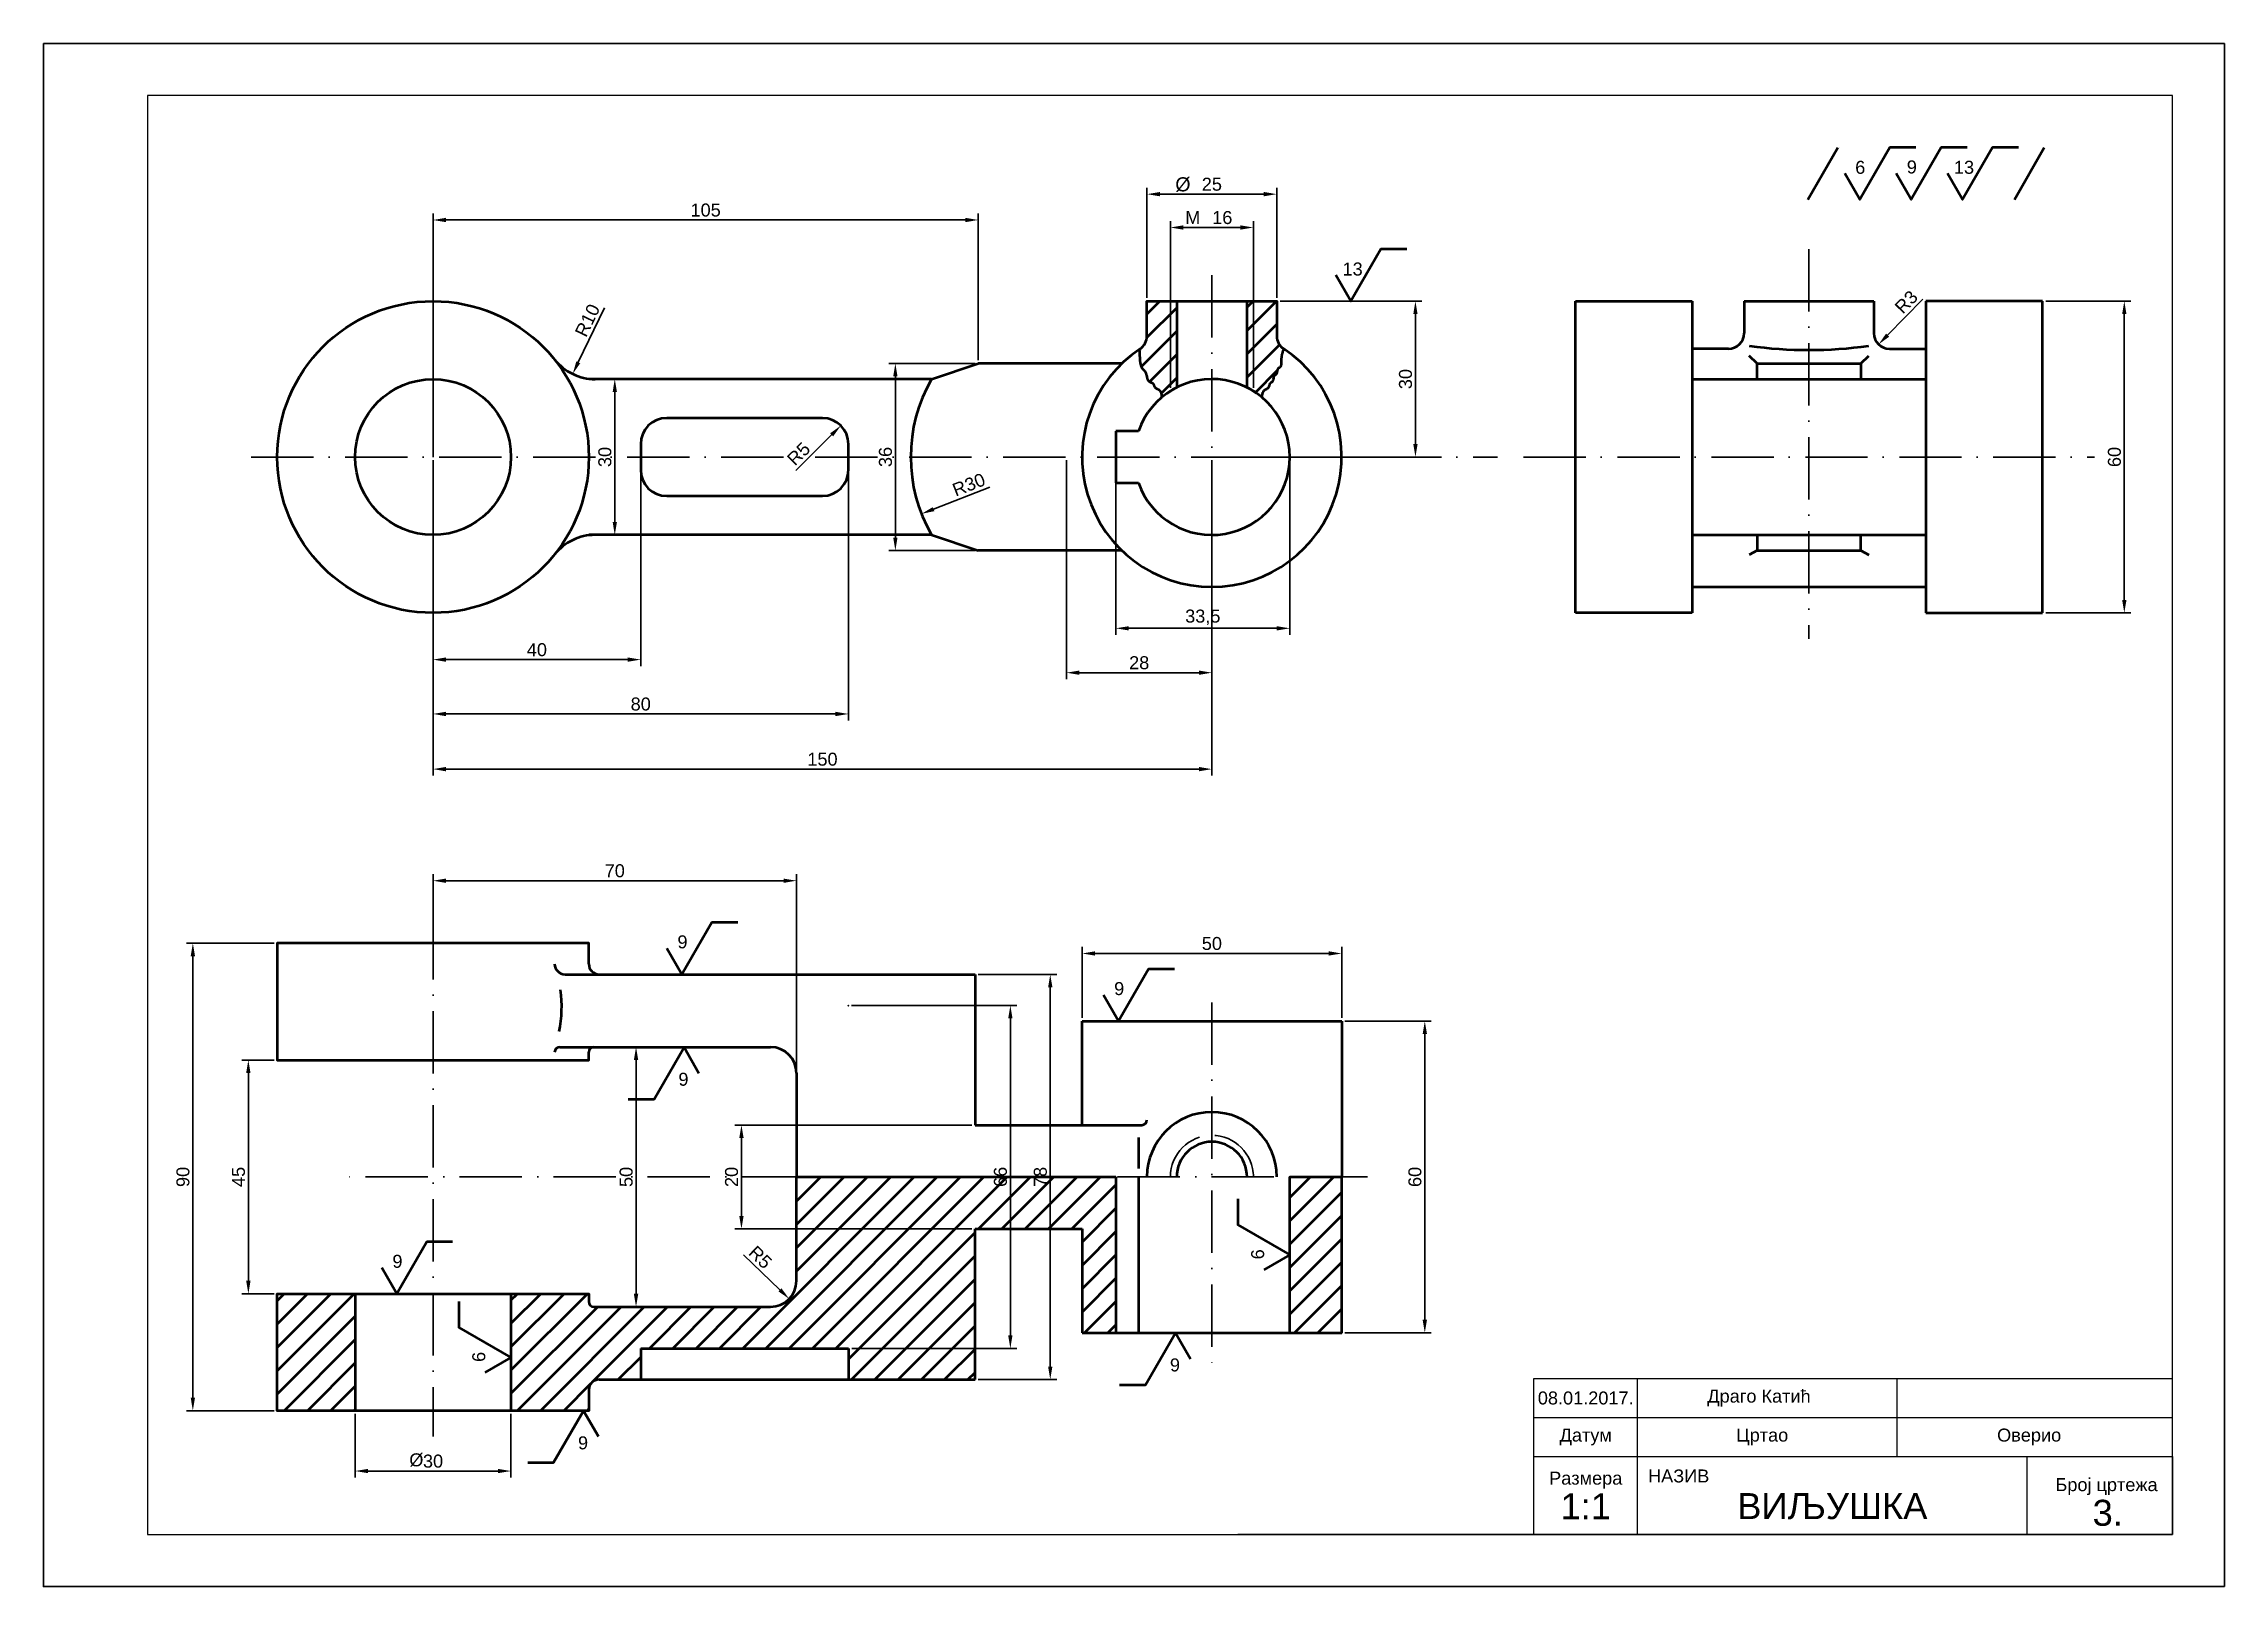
# Model space of a CAD drawing. Header units: millimetres. Extents: x 0 to 420, y 0 to 297.
import ezdxf

# ---------------------------------------------------------------- set-up
doc = ezdxf.new("R2010")
doc.units = ezdxf.units.MM
doc.linetypes.add('ACAD_ISO02W100', pattern=[15, 12, -3])
doc.linetypes.add('ACAD_ISO10W100', pattern=[18, 12, -3, 0, -3])
doc.layers.get('0').update_dxf_attribs({"color": 250, "lineweight": 50})
doc.layers.get('Defpoints').update_dxf_attribs({"lineweight": 30})
for name, color, linetype, lineweight in [('0 @ 1', 250, 'Continuous', 50), ('crta-tacka-crta', 253, 'ACAD_ISO10W100', 30), ('dimezionisanje', 6, 'Continuous', 30), ('dimezionisanje @ 1', 6, 'Continuous', 30), ('isprekidana', 253, 'ACAD_ISO02W100', 30), ('konture', 254, 'Continuous', 50), ('okvir', 250, 'Continuous', 25), ('okvir @ 1', 250, 'Continuous', 25), ('papir', 1, 'Continuous', 30)]:
    doc.layers.add(name, color=color, linetype=linetype, lineweight=lineweight)
doc.styles.add('Annotative', font='arial_2.ttf')
doc.styles.get("Standard").update_dxf_attribs({"font": 'arial_2.ttf'})
doc.dimstyles.new('dimenzionisanje_stil', dxfattribs={"dimtxt": 2.5, "dimasz": 2.5, "dimexe": 1.25, "dimexo": 0.625, "dimtad": 1, "dimdec": 1, "dimtxsty": 'Standard', "dimcen": 2.5, "dimclrd": 256, "dimclre": 256, "dimclrt": 256, "dimadec": 0, "dimazin": 0, "dimtfac": 1, "dimtdec": 1, "dimtmove": 0, "dimatfit": 3, "dimfxl": 0, "dimlwd": -1, "dimlwe": -1, "dimarcsym": 0})
pattern_1 = [(45, (20.002, 52.4217), (-2.245064, 2.245064), [])]

msp = doc.modelspace()

# ---------------------------------------------------------------- texts
at = {"layer": '0 @ 1', "char_height": 2.5, "attachment_point": 1, "style": 'Annotative'}
for s, insert in [('\\pi2.09;6', (346.81, 274.44)), ('\\pi2.0934;9', (356.74, 274.51)), ('\\pi1.2424;13', (366.67, 274.44)), ('\\pi1.2424;13', (248.92, 254.86)), ('\\pi2.0934;9', (119.98, 125.33)), ('\\pi2.0934;9', (204.08, 116.33)), ('\\pi2.0934;9', (65.08, 63.83))]:
    msp.add_mtext_dynamic_manual_height_columns(s, width=5.8307, gutter_width=12.5, heights=[0], dxfattribs=dict(at, insert=insert))
for insert, rotation in [((126.3, 96.38), 180), ((232.56, 60.86), 90), ((82.56, 41.11), 90), ((220.96, 41.38), 180), ((106.96, 26.38), 180)]:
    msp.add_mtext_dynamic_manual_height_columns('\\pi2.09;6', width=5.8307, gutter_width=12.5, heights=[0], dxfattribs=dict(at, insert=insert, rotation=rotation))
at = {"layer": 'dimezionisanje @ 1', "char_height": 2.5, "attachment_point": 1, "style": 'Annotative'}
for s, width, insert in [('\\pt0;{\\H1.0833x;Ø}', 3.0931, (217.95, 271.27)), ('M', 3.5113, (219.86, 264.77)), ('%%C', 0.1174, (70.43, 25.61))]:
    msp.add_mtext_dynamic_manual_height_columns(s, width=width, gutter_width=12.5, heights=[0], dxfattribs=dict(at, insert=insert))
at = {"layer": 'okvir @ 1', "char_height": 2.5, "style": 'Annotative'}
for s, width, insert, attachment_point in [('{\\fArial|b0|i0|c204|p34;Драго Катић}', 25, (330.37, 36.25), 5), ('08.01.2017.', 20, (297, 36.25), 5), ('{\\fArial|b0|i0|c204|p34;Датум}', 20, (297, 28.75), 5), ('{\\fArial|b0|i0|c204|p34;Цртао}', 25, (331, 28.75), 5), ('{\\fArial|b0|i0|c204|p34;Оверио}', 25, (382.4, 28.75), 5), ('{\\fArial|b0|i0|c204|p34;Размера\\P\\H2x;1:1}', 20, (297, 17.5), 5), ('{\\fArial|b0|i0|c204|p34;НАЗИВ}', 75, (309, 22.5), 1), ('{\\fArial|b0|i0|c204|p34;\\P\\H2x;ВИЉУШКА}', 75, (344.5, 17.5), 5), ('\\pi10.088;\\P\\pi0.46111;{\\fArial|b0|i0|c204|p34;Број цртежа \\P\\pi7.6252;\\fArial|b0|i0|c238|p34;\\H2x;3.}', 20.1753, (387, 25), 1)]:
    msp.add_mtext_dynamic_manual_height_columns(s, width=width, gutter_width=12.5, heights=[0], dxfattribs=dict(at, insert=insert, attachment_point=attachment_point))

# ---------------------------------------------------------------- blocks, each defined once
blk = doc.blocks.new('*D2')
at = {"layer": 'Defpoints', "color": 0, "transparency": 16777216}
for p in [(233, 261.6), (217, 230.11), (233, 230.11)]:
    blk.add_point(p, dxfattribs=at)
at = {"layer": 'dimezionisanje', "transparency": 16777216}
for p, q in [((217, 230.74), (217, 262.85)), ((219.5, 261.6), (230.5, 261.6)), ((233, 230.74), (233, 262.85))]:
    blk.add_line(p, q, dxfattribs=at)
for points in [[(219.5, 262.02), (219.5, 261.19), (217, 261.6)], [(230.5, 262.02), (230.5, 261.19), (233, 261.6)]]:
    blk.add_solid(points, dxfattribs=at)
at = {"layer": 'dimezionisanje', "transparency": 16777216, "insert": (227, 263.5), "char_height": 2.5, "attachment_point": 5}
blk.add_mtext('16', dxfattribs=at)
blk = doc.blocks.new('*D3')
at = {"layer": 'Defpoints', "color": 0, "transparency": 16777216}
for p in [(180, 263.05), (180, 235.42), (75, 216.8)]:
    blk.add_point(p, dxfattribs=at)
at = {"layer": 'dimezionisanje', "transparency": 16777216}
for p, q in [((75, 217.42), (75, 264.3)), ((77.5, 263.05), (177.5, 263.05)), ((180, 236.05), (180, 264.3))]:
    blk.add_line(p, q, dxfattribs=at)
for points in [[(77.5, 263.47), (77.5, 262.63), (75, 263.05)], [(177.5, 263.47), (177.5, 262.63), (180, 263.05)]]:
    blk.add_solid(points, dxfattribs=at)
at = {"layer": 'dimezionisanje', "transparency": 16777216, "insert": (127.5, 264.95), "char_height": 2.5, "attachment_point": 5}
blk.add_mtext('105', dxfattribs=at)
blk = doc.blocks.new('*D4')
at = {"layer": 'Defpoints', "color": 0, "transparency": 16777216}
for p in [(106.23, 242.42), (101.9, 233.41)]:
    blk.add_point(p, dxfattribs=at)
at = {"layer": 'dimezionisanje', "transparency": 16777216}
blk.add_line((108.02, 246.16), (102.98, 235.66), dxfattribs=at)
blk.add_solid([(102.6, 235.84), (103.35, 235.48), (101.9, 233.41)], dxfattribs=at)
at = {"layer": 'dimezionisanje', "transparency": 16777216, "insert": (104.75, 243.73), "char_height": 2.5, "attachment_point": 5, "rotation": 64.3411}
blk.add_mtext('R10', dxfattribs=at)
blk = doc.blocks.new('*D5')
at = {"layer": 'Defpoints', "color": 0, "transparency": 16777216}
for p in [(110, 232.42), (110, 202.42), (110, 202.42)]:
    blk.add_point(p, dxfattribs=at)
at = {"layer": 'dimezionisanje', "transparency": 16777216}
for p, q in [((110.63, 232.42), (111.25, 232.42)), ((110, 229.92), (110, 204.92)), ((109.38, 202.42), (108.75, 202.42))]:
    blk.add_line(p, q, dxfattribs=at)
for points in [[(109.59, 229.92), (110.42, 229.92), (110, 232.42)], [(109.59, 204.92), (110.42, 204.92), (110, 202.42)]]:
    blk.add_solid(points, dxfattribs=at)
at = {"layer": 'dimezionisanje', "transparency": 16777216, "insert": (108.1, 217.42), "char_height": 2.5, "attachment_point": 5, "rotation": 90}
blk.add_mtext('30', dxfattribs=at)
blk = doc.blocks.new('*D6')
at = {"layer": 'Defpoints', "color": 0, "transparency": 16777216}
for p in [(153.54, 223.46), (150, 219.92)]:
    blk.add_point(p, dxfattribs=at)
at = {"layer": 'dimezionisanje', "transparency": 16777216}
blk.add_line((144.9, 214.82), (151.77, 221.69), dxfattribs=at)
blk.add_solid([(151.48, 221.98), (152.06, 221.39), (153.54, 223.46)], dxfattribs=at)
at = {"layer": 'dimezionisanje', "transparency": 16777216, "insert": (145.43, 218.03), "char_height": 2.5, "attachment_point": 5, "rotation": 45}
blk.add_mtext('R5', dxfattribs=at)
blk = doc.blocks.new('*D7')
at = {"layer": 'Defpoints', "color": 0, "transparency": 16777216}
for p in [(180, 235.42), (164.04, 199.42), (180, 199.42)]:
    blk.add_point(p, dxfattribs=at)
at = {"layer": 'dimezionisanje', "transparency": 16777216}
for p, q in [((179.38, 235.42), (162.79, 235.42)), ((164.04, 232.92), (164.04, 201.92)), ((179.38, 199.42), (162.79, 199.42))]:
    blk.add_line(p, q, dxfattribs=at)
for points in [[(163.62, 232.92), (164.46, 232.92), (164.04, 235.42)], [(163.62, 201.92), (164.46, 201.92), (164.04, 199.42)]]:
    blk.add_solid(points, dxfattribs=at)
at = {"layer": 'dimezionisanje', "transparency": 16777216, "insert": (162.14, 217.42), "char_height": 2.5, "attachment_point": 5, "rotation": 90}
blk.add_mtext('36', dxfattribs=at)
blk = doc.blocks.new('*D8')
at = {"layer": 'Defpoints', "color": 0, "transparency": 16777216}
for p in [(197, 217.42), (169.07, 206.47)]:
    blk.add_point(p, dxfattribs=at)
at = {"layer": 'dimezionisanje', "transparency": 16777216}
blk.add_line((182.24, 211.63), (171.4, 207.38), dxfattribs=at)
blk.add_solid([(171.25, 207.77), (171.55, 207), (169.07, 206.47)], dxfattribs=at)
at = {"layer": 'dimezionisanje', "transparency": 16777216, "insert": (178.19, 212.09), "char_height": 2.5, "attachment_point": 5, "rotation": 21.4097}
blk.add_mtext('R30', dxfattribs=at)
blk = doc.blocks.new('*D9')
at = {"layer": 'Defpoints', "color": 0, "transparency": 16777216}
for p in [(197, 217.42), (225, 216.8), (225, 175.9)]:
    blk.add_point(p, dxfattribs=at)
at = {"layer": 'dimezionisanje', "transparency": 16777216}
for p, q in [((197, 216.8), (197, 174.65)), ((225, 216.17), (225, 174.65)), ((199.5, 175.9), (222.5, 175.9))]:
    blk.add_line(p, q, dxfattribs=at)
for points in [[(199.5, 176.31), (199.5, 175.48), (197, 175.9)], [(222.5, 176.31), (222.5, 175.48), (225, 175.9)]]:
    blk.add_solid(points, dxfattribs=at)
at = {"layer": 'dimezionisanje', "transparency": 16777216, "insert": (211, 177.8), "char_height": 2.5, "attachment_point": 5}
blk.add_mtext('28', dxfattribs=at)
blk = doc.blocks.new('*D10')
at = {"layer": 'Defpoints', "color": 0, "transparency": 16777216}
for p in [(206.5, 217.42), (240, 217.42), (240, 184.44)]:
    blk.add_point(p, dxfattribs=at)
at = {"layer": 'dimezionisanje', "transparency": 16777216}
for p, q in [((206.5, 216.8), (206.5, 183.19)), ((240, 216.8), (240, 183.19)), ((209, 184.44), (237.5, 184.44))]:
    blk.add_line(p, q, dxfattribs=at)
for points in [[(209, 184.85), (209, 184.02), (206.5, 184.44)], [(237.5, 184.85), (237.5, 184.02), (240, 184.44)]]:
    blk.add_solid(points, dxfattribs=at)
at = {"layer": 'dimezionisanje', "transparency": 16777216, "insert": (223.25, 186.56), "char_height": 2.5, "attachment_point": 5}
blk.add_mtext('33,5', dxfattribs=at)
blk = doc.blocks.new('*D11')
at = {"layer": 'Defpoints', "color": 0, "transparency": 16777216}
for p in [(237.5, 268.02), (212.5, 247.42), (237.5, 247.42)]:
    blk.add_point(p, dxfattribs=at)
at = {"layer": 'dimezionisanje', "transparency": 16777216}
for p, q in [((212.5, 248.05), (212.5, 269.27)), ((237.5, 248.05), (237.5, 269.27)), ((215, 268.02), (235, 268.02))]:
    blk.add_line(p, q, dxfattribs=at)
for points in [[(215, 268.44), (215, 267.61), (212.5, 268.02)], [(235, 268.44), (235, 267.61), (237.5, 268.02)]]:
    blk.add_solid(points, dxfattribs=at)
at = {"layer": 'dimezionisanje', "transparency": 16777216, "insert": (225, 269.92), "char_height": 2.5, "attachment_point": 5}
blk.add_mtext('25', dxfattribs=at)
blk = doc.blocks.new('*D12')
at = {"layer": 'Defpoints', "color": 0, "transparency": 16777216}
for p in [(75, 217.42), (115, 217.42), (115, 178.41)]:
    blk.add_point(p, dxfattribs=at)
at = {"layer": 'dimezionisanje', "transparency": 16777216}
for p, q in [((75, 216.8), (75, 177.16)), ((115, 216.8), (115, 177.16)), ((77.5, 178.41), (112.5, 178.41))]:
    blk.add_line(p, q, dxfattribs=at)
for points in [[(77.5, 178.83), (77.5, 178), (75, 178.41)], [(112.5, 178.83), (112.5, 178), (115, 178.41)]]:
    blk.add_solid(points, dxfattribs=at)
at = {"layer": 'dimezionisanje', "transparency": 16777216, "insert": (95, 180.31), "char_height": 2.5, "attachment_point": 5}
blk.add_mtext('40', dxfattribs=at)
blk = doc.blocks.new('*D13')
at = {"layer": 'Defpoints', "color": 0, "transparency": 16777216}
for p in [(237.5, 247.42), (225, 217.42), (264.2, 217.42)]:
    blk.add_point(p, dxfattribs=at)
at = {"layer": 'dimezionisanje', "transparency": 16777216}
for p, q in [((238.13, 247.42), (265.45, 247.42)), ((264.2, 244.92), (264.2, 219.92)), ((225.63, 217.42), (265.45, 217.42))]:
    blk.add_line(p, q, dxfattribs=at)
for points in [[(263.79, 244.92), (264.62, 244.92), (264.2, 247.42)], [(263.79, 219.92), (264.62, 219.92), (264.2, 217.42)]]:
    blk.add_solid(points, dxfattribs=at)
at = {"layer": 'dimezionisanje', "transparency": 16777216, "insert": (262.3, 232.42), "char_height": 2.5, "attachment_point": 5, "rotation": 90}
blk.add_mtext('30', dxfattribs=at)
blk = doc.blocks.new('*D14')
at = {"layer": 'Defpoints', "color": 0, "transparency": 16777216}
for p in [(75, 216.8), (155, 217.42), (155, 167.95)]:
    blk.add_point(p, dxfattribs=at)
at = {"layer": 'dimezionisanje', "transparency": 16777216}
for p, q in [((75, 216.17), (75, 166.7)), ((155, 216.8), (155, 166.7)), ((77.5, 167.95), (152.5, 167.95))]:
    blk.add_line(p, q, dxfattribs=at)
for points in [[(77.5, 168.37), (77.5, 167.53), (75, 167.95)], [(152.5, 168.37), (152.5, 167.53), (155, 167.95)]]:
    blk.add_solid(points, dxfattribs=at)
at = {"layer": 'dimezionisanje', "transparency": 16777216, "insert": (115, 169.85), "char_height": 2.5, "attachment_point": 5}
blk.add_mtext('80', dxfattribs=at)
blk = doc.blocks.new('*D15')
at = {"layer": 'Defpoints', "color": 0, "transparency": 16777216}
for p in [(75, 217.42), (225, 217.42), (225, 157.33)]:
    blk.add_point(p, dxfattribs=at)
at = {"layer": 'dimezionisanje', "transparency": 16777216}
for p, q in [((75, 216.8), (75, 156.08)), ((225, 216.8), (225, 156.08)), ((77.5, 157.33), (222.5, 157.33))]:
    blk.add_line(p, q, dxfattribs=at)
for points in [[(77.5, 157.75), (77.5, 156.91), (75, 157.33)], [(222.5, 157.75), (222.5, 156.91), (225, 157.33)]]:
    blk.add_solid(points, dxfattribs=at)
at = {"layer": 'dimezionisanje', "transparency": 16777216, "insert": (150, 159.23), "char_height": 2.5, "attachment_point": 5}
blk.add_mtext('150', dxfattribs=at)
blk = doc.blocks.new('*D16')
at = {"layer": 'Defpoints', "color": 0, "transparency": 16777216}
for p in [(45, 101.32), (39.43, 56.32), (45, 56.32)]:
    blk.add_point(p, dxfattribs=at)
at = {"layer": 'dimezionisanje', "transparency": 16777216}
for p, q in [((44.38, 101.32), (38.18, 101.32)), ((39.43, 98.82), (39.43, 58.82)), ((44.38, 56.32), (38.18, 56.32))]:
    blk.add_line(p, q, dxfattribs=at)
for points in [[(39.01, 98.82), (39.85, 98.82), (39.43, 101.32)], [(39.01, 58.82), (39.85, 58.82), (39.43, 56.32)]]:
    blk.add_solid(points, dxfattribs=at)
at = {"layer": 'dimezionisanje', "transparency": 16777216, "insert": (37.53, 78.82), "char_height": 2.5, "attachment_point": 5, "rotation": 90}
blk.add_mtext('45', dxfattribs=at)
blk = doc.blocks.new('*D17')
at = {"layer": 'Defpoints', "color": 0, "transparency": 16777216}
for p in [(45, 123.82), (28.74, 33.82), (45, 33.82)]:
    blk.add_point(p, dxfattribs=at)
at = {"layer": 'dimezionisanje', "transparency": 16777216}
for p, q in [((44.38, 123.82), (27.49, 123.82)), ((28.74, 121.32), (28.74, 36.32)), ((44.38, 33.82), (27.49, 33.82))]:
    blk.add_line(p, q, dxfattribs=at)
for points in [[(28.33, 121.32), (29.16, 121.32), (28.74, 123.82)], [(28.33, 36.32), (29.16, 36.32), (28.74, 33.82)]]:
    blk.add_solid(points, dxfattribs=at)
at = {"layer": 'dimezionisanje', "transparency": 16777216, "insert": (26.84, 78.82), "char_height": 2.5, "attachment_point": 5, "rotation": 90}
blk.add_mtext('90', dxfattribs=at)
blk = doc.blocks.new('*D18')
at = {"layer": 'Defpoints', "color": 0, "transparency": 16777216}
for p in [(145, 135.85), (75, 123.82), (145, 98.82)]:
    blk.add_point(p, dxfattribs=at)
at = {"layer": 'dimezionisanje', "transparency": 16777216}
for p, q in [((75, 124.45), (75, 137.1)), ((77.5, 135.85), (142.5, 135.85)), ((145, 99.45), (145, 137.1))]:
    blk.add_line(p, q, dxfattribs=at)
for points in [[(77.5, 136.26), (77.5, 135.43), (75, 135.85)], [(142.5, 136.26), (142.5, 135.43), (145, 135.85)]]:
    blk.add_solid(points, dxfattribs=at)
at = {"layer": 'dimezionisanje', "transparency": 16777216, "insert": (110, 137.75), "char_height": 2.5, "attachment_point": 5}
blk.add_mtext('70', dxfattribs=at)
blk = doc.blocks.new('*D19')
at = {"layer": 'Defpoints', "color": 0, "transparency": 16777216}
for p in [(119.71, 103.82), (114.1, 53.82), (123, 53.82)]:
    blk.add_point(p, dxfattribs=at)
at = {"layer": 'dimezionisanje', "transparency": 16777216}
for p, q in [((119.09, 103.82), (112.85, 103.82)), ((114.1, 101.32), (114.1, 56.32)), ((122.38, 53.82), (112.85, 53.82))]:
    blk.add_line(p, q, dxfattribs=at)
for points in [[(113.68, 101.32), (114.52, 101.32), (114.1, 103.82)], [(113.68, 56.32), (114.52, 56.32), (114.1, 53.82)]]:
    blk.add_solid(points, dxfattribs=at)
at = {"layer": 'dimezionisanje', "transparency": 16777216, "insert": (112.2, 78.82), "char_height": 2.5, "attachment_point": 5, "rotation": 90}
blk.add_mtext('50', dxfattribs=at)
blk = doc.blocks.new('*D20')
at = {"layer": 'Defpoints', "color": 0, "transparency": 16777216}
for p in [(179.38, 88.82), (134.4, 68.82), (179.38, 68.82)]:
    blk.add_point(p, dxfattribs=at)
at = {"layer": 'dimezionisanje', "transparency": 16777216}
for p, q in [((178.75, 88.82), (133.15, 88.82)), ((134.4, 86.32), (134.4, 71.32)), ((178.75, 68.82), (133.15, 68.82))]:
    blk.add_line(p, q, dxfattribs=at)
for points in [[(133.98, 86.32), (134.82, 86.32), (134.4, 88.82)], [(133.98, 71.32), (134.82, 71.32), (134.4, 68.82)]]:
    blk.add_solid(points, dxfattribs=at)
at = {"layer": 'dimezionisanje', "transparency": 16777216, "insert": (132.5, 78.82), "char_height": 2.5, "attachment_point": 5, "rotation": 90}
blk.add_mtext('20', dxfattribs=at)
blk = doc.blocks.new('*D21')
at = {"layer": 'Defpoints', "color": 0, "transparency": 16777216}
for p in [(140, 58.82), (143.6, 55.35)]:
    blk.add_point(p, dxfattribs=at)
at = {"layer": 'dimezionisanje', "transparency": 16777216}
blk.add_line((134.81, 63.83), (141.8, 57.09), dxfattribs=at)
blk.add_solid([(142.09, 57.39), (141.51, 56.79), (143.6, 55.35)], dxfattribs=at)
at = {"layer": 'dimezionisanje', "transparency": 16777216, "insert": (138.03, 63.36), "char_height": 2.5, "attachment_point": 5, "rotation": 316.0456}
blk.add_mtext('R5', dxfattribs=at)
blk = doc.blocks.new('*D22')
at = {"layer": 'Defpoints', "color": 0, "transparency": 16777216}
for p in [(60, 33.82), (90, 33.82), (90, 22.2)]:
    blk.add_point(p, dxfattribs=at)
at = {"layer": 'dimezionisanje', "transparency": 16777216}
for p, q in [((60, 33.2), (60, 20.95)), ((90, 33.2), (90, 20.95)), ((62.5, 22.2), (87.5, 22.2))]:
    blk.add_line(p, q, dxfattribs=at)
for points in [[(62.5, 22.62), (62.5, 21.79), (60, 22.2)], [(87.5, 22.62), (87.5, 21.79), (90, 22.2)]]:
    blk.add_solid(points, dxfattribs=at)
at = {"layer": 'dimezionisanje', "transparency": 16777216, "insert": (75, 24.1), "char_height": 2.5, "attachment_point": 5}
blk.add_mtext('30', dxfattribs=at)
blk = doc.blocks.new('*D23')
at = {"layer": 'Defpoints', "color": 0, "transparency": 16777216}
for p in [(155, 111.83), (155, 45.82), (186.19, 45.82)]:
    blk.add_point(p, dxfattribs=at)
at = {"layer": 'dimezionisanje', "transparency": 16777216}
for p, q in [((155.62, 111.83), (187.44, 111.83)), ((186.19, 109.33), (186.19, 48.32)), ((155.63, 45.82), (187.44, 45.82))]:
    blk.add_line(p, q, dxfattribs=at)
for points in [[(185.77, 109.33), (186.6, 109.33), (186.19, 111.83)], [(185.77, 48.32), (186.6, 48.32), (186.19, 45.82)]]:
    blk.add_solid(points, dxfattribs=at)
at = {"layer": 'dimezionisanje', "transparency": 16777216, "insert": (184.28, 78.83), "char_height": 2.5, "attachment_point": 5, "rotation": 90}
blk.add_mtext('66', dxfattribs=at)
blk = doc.blocks.new('*D24')
at = {"layer": 'Defpoints', "color": 0, "transparency": 16777216}
for p in [(179.38, 117.82), (179.38, 39.82), (193.87, 39.82)]:
    blk.add_point(p, dxfattribs=at)
at = {"layer": 'dimezionisanje', "transparency": 16777216}
for p, q in [((180, 117.82), (195.12, 117.82)), ((193.87, 115.32), (193.87, 42.32)), ((180, 39.82), (195.12, 39.82))]:
    blk.add_line(p, q, dxfattribs=at)
for points in [[(193.46, 115.32), (194.29, 115.32), (193.87, 117.82)], [(193.46, 42.32), (194.29, 42.32), (193.87, 39.82)]]:
    blk.add_solid(points, dxfattribs=at)
at = {"layer": 'dimezionisanje', "transparency": 16777216, "insert": (191.97, 78.82), "char_height": 2.5, "attachment_point": 5, "rotation": 90}
blk.add_mtext('78', dxfattribs=at)
blk = doc.blocks.new('*D25')
at = {"layer": 'Defpoints', "color": 0, "transparency": 16777216}
for p in [(250, 121.84), (200, 108.82), (250, 108.82)]:
    blk.add_point(p, dxfattribs=at)
at = {"layer": 'dimezionisanje', "transparency": 16777216}
for p, q in [((200, 109.45), (200, 123.09)), ((202.5, 121.84), (247.5, 121.84)), ((250, 109.45), (250, 123.09))]:
    blk.add_line(p, q, dxfattribs=at)
for points in [[(202.5, 122.26), (202.5, 121.43), (200, 121.84)], [(247.5, 122.26), (247.5, 121.43), (250, 121.84)]]:
    blk.add_solid(points, dxfattribs=at)
at = {"layer": 'dimezionisanje', "transparency": 16777216, "insert": (225, 123.75), "char_height": 2.5, "attachment_point": 5}
blk.add_mtext('50', dxfattribs=at)
blk = doc.blocks.new('*D26')
at = {"layer": 'Defpoints', "color": 0, "transparency": 16777216}
for p in [(250, 108.82), (250, 48.82), (266.01, 48.82)]:
    blk.add_point(p, dxfattribs=at)
at = {"layer": 'dimezionisanje', "transparency": 16777216}
for p, q in [((250.63, 108.82), (267.26, 108.82)), ((266.01, 106.32), (266.01, 51.32)), ((250.63, 48.82), (267.26, 48.82))]:
    blk.add_line(p, q, dxfattribs=at)
for points in [[(265.59, 106.32), (266.43, 106.32), (266.01, 108.82)], [(265.59, 51.32), (266.43, 51.32), (266.01, 48.82)]]:
    blk.add_solid(points, dxfattribs=at)
at = {"layer": 'dimezionisanje', "transparency": 16777216, "insert": (264.11, 78.82), "char_height": 2.5, "attachment_point": 5, "rotation": 90}
blk.add_mtext('60', dxfattribs=at)
blk = doc.blocks.new('*D28')
at = {"layer": 'Defpoints', "color": 0, "transparency": 16777216}
for p in [(355.5, 241.24), (353.4, 239.1)]:
    blk.add_point(p, dxfattribs=at)
at = {"layer": 'dimezionisanje', "transparency": 16777216}
blk.add_line((361.95, 247.82), (355.15, 240.88), dxfattribs=at)
blk.add_solid([(354.85, 241.18), (355.45, 240.59), (353.4, 239.1)], dxfattribs=at)
at = {"layer": 'dimezionisanje', "transparency": 16777216, "insert": (358.74, 247.26), "char_height": 2.5, "attachment_point": 5, "rotation": 45.5775}
blk.add_mtext('R3', dxfattribs=at)
blk = doc.blocks.new('*D29')
at = {"layer": 'Defpoints', "color": 0, "transparency": 16777216}
for p in [(385, 247.42), (385, 187.42), (400.73, 187.42)]:
    blk.add_point(p, dxfattribs=at)
at = {"layer": 'dimezionisanje', "transparency": 16777216}
for p, q in [((385.63, 247.42), (401.98, 247.42)), ((400.73, 244.92), (400.73, 189.92)), ((385.63, 187.42), (401.98, 187.42))]:
    blk.add_line(p, q, dxfattribs=at)
for points in [[(400.31, 244.92), (401.15, 244.92), (400.73, 247.42)], [(400.31, 189.92), (401.15, 189.92), (400.73, 187.42)]]:
    blk.add_solid(points, dxfattribs=at)
at = {"layer": 'dimezionisanje', "transparency": 16777216, "insert": (398.83, 217.42), "char_height": 2.5, "attachment_point": 5, "rotation": 90}
blk.add_mtext('60', dxfattribs=at)

# ---------------------------------------------------------------- dimensions: what is measured, and where the dimension line sits
at = {"layer": 'dimezionisanje'}
for base, p1, p2, picture, middle in [((237.5, 268.02), (212.5, 247.42), (237.5, 247.42), '*D11', (225, 269.92)), ((180, 263.05), (75, 216.8), (180, 235.42), '*D3', (127.5, 264.95)), ((115, 178.41), (75, 217.42), (115, 217.42), '*D12', (95, 180.31)), ((155, 167.95), (75, 216.8), (155, 217.42), '*D14', (115, 169.85)), ((240, 184.44), (206.5, 217.42), (240, 217.42), '*D10', (223.25, 186.56)), ((145, 135.85), (75, 123.82), (145, 98.82), '*D18', (110, 137.75))]:
    dim = msp.add_linear_dim(base=base, p1=p1, p2=p2, dimstyle='dimenzionisanje_stil', dxfattribs=at)
    dim.commit()
    dim.dimension.update_dxf_attribs({"geometry": picture, "text_midpoint": middle})
for base, p1, p2, picture, middle in [((233, 261.6), (217, 230.11), (233, 230.11), '*D2', (227, 261.6)), ((225, 157.33), (75, 217.42), (225, 217.42), '*D15', (150, 157.33)), ((225, 175.9), (197, 217.42), (225, 216.8), '*D9', (211, 175.9)), ((250, 121.84), (200, 108.82), (250, 108.82), '*D25', (225, 121.84)), ((90, 22.2), (60, 33.82), (90, 33.82), '*D22', (75, 22.2))]:
    dim = msp.add_linear_dim(base=base, p1=p1, p2=p2, dimstyle='dimenzionisanje_stil', dxfattribs=at)
    dim.commit()
    dim.dimension.update_dxf_attribs({"geometry": picture, "text_midpoint": middle, "dimtype": 160})
for center, mpoint, picture, middle in [((355.5, 241.24), (353.4, 239.1), '*D28', (360.1, 245.93)), ((106.23, 242.42), (101.9, 233.41), '*D4', (106.46, 242.91)), ((150, 219.92), (153.54, 223.46), '*D6', (146.77, 216.69)), ((197, 217.42), (169.07, 206.47), '*D8', (178.88, 210.32)), ((140, 58.82), (143.6, 55.35), '*D21', (136.71, 61.99))]:
    dim = msp.add_radius_dim(center=center, mpoint=mpoint, dimstyle='dimenzionisanje_stil', dxfattribs=at)
    dim.commit()
    dim.dimension.update_dxf_attribs({"geometry": picture, "text_midpoint": middle, "dimtype": 164})
for base, p1, p2, picture, middle in [((264.2, 217.42), (237.5, 247.42), (225, 217.42), '*D13', (264.2, 232.42)), ((400.73, 187.42), (385, 247.42), (385, 187.42), '*D29', (400.73, 217.42)), ((114.1, 53.82), (119.71, 103.82), (123, 53.82), '*D19', (114.1, 78.82))]:
    dim = msp.add_linear_dim(base=base, p1=p1, p2=p2, angle=90, dimstyle='dimenzionisanje_stil', dxfattribs=at)
    dim.commit()
    dim.dimension.update_dxf_attribs({"geometry": picture, "text_midpoint": middle, "dimtype": 160})
for base, p1, p2, picture, middle in [((164.04, 199.42), (180, 235.42), (180, 199.42), '*D7', (162.14, 217.42)), ((110, 202.42), (110, 232.42), (110, 202.42), '*D5', (108.1, 217.42)), ((28.74, 33.82), (45, 123.82), (45, 33.82), '*D17', (26.84, 78.82)), ((193.87, 39.82), (179.38, 117.82), (179.38, 39.82), '*D24', (191.97, 78.82)), ((186.19, 45.82), (155, 111.83), (155, 45.82), '*D23', (184.28, 78.83)), ((266.01, 48.82), (250, 108.82), (250, 48.82), '*D26', (264.11, 78.82)), ((39.43, 56.32), (45, 101.32), (45, 56.32), '*D16', (37.53, 78.82)), ((134.4, 68.82), (179.38, 88.82), (179.38, 68.82), '*D20', (132.5, 78.82))]:
    dim = msp.add_linear_dim(base=base, p1=p1, p2=p2, angle=90, dimstyle='dimenzionisanje_stil', dxfattribs=at)
    dim.commit()
    dim.dimension.update_dxf_attribs({"geometry": picture, "text_midpoint": middle})

# ---------------------------------------------------------------- hatches: boundary and pattern name
at = {"layer": 'konture'}
h = msp.add_hatch(dxfattribs=at)
h.set_pattern_fill('ANSI31', color=256)
h.set_pattern_definition(pattern_1)
h.paths.add_polyline_path([(217, 247.42), (212.5, 247.42), (212.5, 240.74, -0.251125), (211.16, 238.24), (211.16, 238.13), (211.16, 238.02), (211.15, 237.91), (211.15, 237.8), (211.15, 237.7), (211.15, 237.6), (211.15, 237.5), (211.15, 237.4), (211.15, 237.3), (211.15, 237.21), (211.15, 237.12), (211.15, 237.03), (211.15, 236.94), (211.15, 236.85), (211.15, 236.77), (211.16, 236.68), (211.16, 236.6), (211.16, 236.52), (211.17, 236.45), (211.17, 236.37), (211.18, 236.3), (211.18, 236.23), (211.19, 236.16), (211.19, 236.09), (211.2, 236.02), (211.21, 235.96), (211.21, 235.89), (211.22, 235.83), (211.23, 235.77), (211.24, 235.71), (211.24, 235.65), (211.25, 235.6), (211.26, 235.54), (211.27, 235.49), (211.28, 235.44), (211.29, 235.39), (211.3, 235.34), (211.31, 235.29), (211.32, 235.25), (211.33, 235.2), (211.34, 235.16), (211.35, 235.11), (211.36, 235.07), (211.37, 235.03), (211.38, 234.99), (211.39, 234.96), (211.41, 234.92), (211.42, 234.88), (211.43, 234.85), (211.44, 234.82), (211.45, 234.78), (211.47, 234.75), (211.48, 234.72), (211.49, 234.69), (211.5, 234.66), (211.52, 234.64), (211.53, 234.61), (211.54, 234.58), (211.56, 234.56), (211.57, 234.53), (211.58, 234.51), (211.6, 234.49), (211.61, 234.47), (211.63, 234.44), (211.65, 234.4), (211.68, 234.37), (211.71, 234.33), (211.74, 234.3), (211.77, 234.26), (211.79, 234.23), (211.82, 234.21), (211.85, 234.18), (211.88, 234.15), (211.9, 234.13), (211.93, 234.1), (211.96, 234.08), (212.01, 234.04), (212.07, 233.98), (212.12, 233.93), (212.16, 233.88), (212.2, 233.82), (212.23, 233.77), (212.27, 233.7), (212.3, 233.64), (212.33, 233.57), (212.35, 233.52), (212.37, 233.45), (212.4, 233.38), (212.42, 233.3), (212.44, 233.23), (212.46, 233.15), (212.48, 233.08), (212.51, 232.92), (212.53, 232.85), (212.55, 232.77), (212.56, 232.7), (212.58, 232.63), (212.6, 232.56), (212.62, 232.49), (212.63, 232.46), (212.64, 232.42), (212.65, 232.39), (212.66, 232.36), (212.67, 232.33), (212.68, 232.3), (212.69, 232.27), (212.71, 232.24), (212.72, 232.22), (212.73, 232.19), (212.75, 232.16), (212.76, 232.14), (212.78, 232.12), (212.79, 232.09), (212.81, 232.07), (212.83, 232.05), (212.84, 232.03), (212.86, 232.01), (212.88, 231.99), (212.9, 231.98), (212.92, 231.96), (212.93, 231.94), (212.97, 231.91), (213.01, 231.88), (213.05, 231.86), (213.1, 231.83), (213.14, 231.81), (213.18, 231.79), (213.22, 231.77), (213.26, 231.75), (213.31, 231.73), (213.42, 231.69), (213.49, 231.65), (213.57, 231.61), (213.63, 231.57), (213.69, 231.52), (213.73, 231.49), (213.77, 231.44), (213.81, 231.37), (213.85, 231.3), (213.88, 231.24), (213.9, 231.2), (213.93, 231.12), (213.97, 231.04), (213.98, 231), (214, 230.96), (214.02, 230.92), (214.04, 230.88), (214.07, 230.84), (214.09, 230.8), (214.12, 230.76), (214.15, 230.73), (214.16, 230.71), (214.18, 230.69), (214.19, 230.68), (214.21, 230.66), (214.23, 230.65), (214.25, 230.63), (214.26, 230.62), (214.28, 230.6), (214.31, 230.59), (214.33, 230.57), (214.35, 230.56), (214.37, 230.55), (214.42, 230.53), (214.47, 230.5), (214.52, 230.48), (214.61, 230.44), (214.68, 230.4), (214.75, 230.37), (214.81, 230.33), (214.87, 230.29), (214.92, 230.25), (214.97, 230.21), (215.02, 230.15), (215.07, 230.1), (215.12, 230.03), (215.16, 229.96), (215.21, 229.88), (215.23, 229.81), (215.25, 229.77), (215.27, 229.72), (215.28, 229.67), (215.3, 229.6), (215.31, 229.54), (215.33, 229.48), (215.34, 229.42), (215.35, 229.35), (215.35, 229.29), (215.36, 229.22), (215.37, 229.14), (215.37, 229.06), (215.37, 228.98), (215.37, 228.92, -0.033669), (217, 230.11)])
h.paths.add_polyline_path([(218.23, 247.42), (217, 247.42), (217, 230.11, -0.023518), (218.23, 230.81), (218.23, 241.49)])
h.paths.add_polyline_path([(233, 247.42), (231.78, 247.42), (231.78, 241.48), (231.78, 230.8, -0.023387), (233, 230.11)])
h.paths.add_polyline_path([(238.38, 236.55), (238.39, 236.6), (238.39, 236.66), (238.4, 236.73), (238.41, 236.79), (238.42, 236.86), (238.43, 236.92), (238.44, 236.99), (238.46, 237.07), (238.48, 237.15), (238.5, 237.23), (238.52, 237.31), (238.54, 237.4), (238.57, 237.49), (238.6, 237.58), (238.63, 237.68), (238.67, 237.78), (238.71, 237.89), (238.75, 238), (238.79, 238.12), (238.84, 238.24, -0.251125), (237.5, 240.74), (237.5, 247.42), (233, 247.42), (233, 230.11, -0.033669), (234.63, 228.92), (234.63, 228.99), (234.64, 229.07), (234.64, 229.13), (234.64, 229.2), (234.65, 229.26), (234.65, 229.32), (234.66, 229.38), (234.67, 229.44), (234.68, 229.49), (234.69, 229.54), (234.7, 229.59), (234.72, 229.66), (234.75, 229.75), (234.78, 229.83), (234.81, 229.89), (234.85, 229.96), (234.88, 230.02), (234.93, 230.08), (234.97, 230.13), (235.01, 230.17), (235.06, 230.22), (235.11, 230.25), (235.16, 230.29), (235.21, 230.32), (235.25, 230.35), (235.3, 230.38), (235.4, 230.42), (235.49, 230.47), (235.58, 230.51), (235.62, 230.53), (235.66, 230.56), (235.7, 230.58), (235.73, 230.61), (235.76, 230.64), (235.79, 230.67), (235.82, 230.7), (235.85, 230.73), (235.87, 230.76), (235.89, 230.8), (235.93, 230.87), (235.96, 230.94), (235.99, 231.01), (236.02, 231.09), (236.04, 231.16), (236.06, 231.23), (236.09, 231.35), (236.12, 231.43), (236.15, 231.5), (236.19, 231.56), (236.24, 231.62), (236.27, 231.65), (236.31, 231.68), (236.35, 231.71), (236.44, 231.76), (236.52, 231.81), (236.56, 231.84), (236.59, 231.87), (236.63, 231.91), (236.66, 231.95), (236.67, 231.98), (236.69, 232), (236.7, 232.03), (236.71, 232.06), (236.73, 232.12), (236.75, 232.19), (236.77, 232.26), (236.78, 232.33), (236.84, 232.64), (236.85, 232.71), (236.87, 232.78), (236.89, 232.84), (236.91, 232.91), (236.95, 232.98), (237, 233.04), (237.03, 233.08), (237.07, 233.11), (237.1, 233.14), (237.18, 233.19), (237.26, 233.24), (237.3, 233.27), (237.34, 233.3), (237.37, 233.33), (237.4, 233.37), (237.42, 233.4), (237.43, 233.42), (237.44, 233.45), (237.46, 233.47), (237.48, 233.53), (237.5, 233.59), (237.51, 233.66), (237.53, 233.73), (237.59, 234.03), (237.6, 234.1), (237.62, 234.17), (237.64, 234.24), (237.66, 234.31), (237.7, 234.38), (237.75, 234.44), (237.78, 234.48), (237.82, 234.51), (237.86, 234.54), (237.94, 234.6), (238.03, 234.65), (238.07, 234.68), (238.11, 234.71), (238.15, 234.74), (238.18, 234.78), (238.2, 234.8), (238.22, 234.83), (238.23, 234.85), (238.25, 234.88), (238.26, 234.91), (238.27, 234.94), (238.28, 234.97), (238.29, 235.01), (238.31, 235.08), (238.32, 235.16), (238.34, 235.24), (238.35, 235.33), (238.35, 235.42), (238.36, 235.51), (238.36, 235.61), (238.37, 235.71), (238.37, 235.91), (238.37, 236.12), (238.37, 236.22), (238.37, 236.33), (238.37, 236.43)])
h = msp.add_hatch(dxfattribs=at)
h.set_pattern_fill('ANSI31', color=256)
h.set_pattern_definition(pattern_1)
h.paths.add_polyline_path([(60, 56.32), (45, 56.32), (45, 33.82), (60, 33.82)])
h.paths.add_polyline_path([(107, 39.82), (115, 39.82), (115, 45.82), (155, 45.82), (155, 39.82), (179.38, 39.82), (179.38, 68.82), (200, 68.82), (200, 48.82), (206.5, 48.82), (206.5, 78.82), (145, 78.82), (145, 58.82, -0.414214), (140, 53.82), (106, 53.82, -0.414214), (105, 54.82), (105, 56.32), (90, 56.32), (90, 33.82), (105, 33.82), (105, 37.82, -0.414214)])
h.paths.add_polyline_path([(240, 48.82), (250, 48.82), (250, 78.82), (240, 78.82)])

# ---------------------------------------------------------------- linework, layer by layer
for p, q in [((351.55, 287), (351.55, 287)), ((339.78, 267), (345.55, 277)), ((345.78, 277), (345.78, 277)), ((379.55, 267), (385.32, 277))]:
    msp.add_line(p, q)
for points in [[(360.55, 277), (355.55, 277), (349.78, 267), (346.89, 272)], [(370.44, 277), (365.44, 277), (359.66, 267), (356.78, 272)], [(380.32, 277), (375.32, 277), (369.55, 267), (366.66, 272)], [(262.56, 257.42), (257.56, 257.42), (251.79, 247.42), (248.9, 252.42)], [(133.67, 127.82), (128.67, 127.82), (122.9, 117.82), (120.01, 122.82)], [(217.78, 118.82), (212.78, 118.82), (207, 108.82), (204.12, 113.82)], [(112.56, 93.82), (117.56, 93.82), (123.34, 103.82), (126.22, 98.82)], [(230, 74.6), (230, 69.6), (240, 63.82), (235, 60.94)], [(78.78, 66.32), (73.78, 66.32), (68, 56.32), (65.12, 61.32)], [(80, 54.85), (80, 49.85), (90, 44.07), (85, 41.19)], [(207.23, 38.82), (212.23, 38.82), (218, 48.82), (220.89, 43.82)], [(93.23, 23.82), (98.23, 23.82), (104, 33.82), (106.89, 28.82)]]:
    msp.add_lwpolyline(points)
at = {"layer": 'crta-tacka-crta'}
for p, q in [((340, 257.42), (340, 182.42)), ((225, 252.42), (225, 190.42)), ((40, 217.42), (280, 217.42)), ((285, 217.42), (395, 217.42)), ((75, 128.82), (75, 28.82)), ((225, 112.42), (225, 42.42)), ((255, 78.82), (57.62, 78.82)), ((217, 78.82), (218.23, 78.82)), ((231.77, 78.82), (233, 78.82))]:
    msp.add_line(p, q, dxfattribs=at)
at = {"layer": 'dimezionisanje'}
msp.add_point((155, 111.82), dxfattribs=at)
at = {"layer": 'isprekidana'}
msp.add_arc((225, 78.82), 8, 0, 180, dxfattribs=at)
at = {"layer": 'konture'}
for p, q in [((218.23, 247.42), (231.78, 247.42)), ((295, 247.42), (317.5, 247.42)), ((295, 187.42), (295, 247.42)), ((317.5, 247.42), (317.5, 187.42)), ((327.5, 247.42), (352.5, 247.42)), ((327.5, 247.42), (327.5, 241.24)), ((352.5, 247.42), (352.5, 241.24)), ((385, 247.42), (362.5, 247.42)), ((362.5, 247.42), (362.5, 187.42)), ((385, 187.42), (385, 247.42)), ((171.02, 232.42), (180, 235.42)), ((207.65, 235.42), (180, 235.42)), ((324.5, 238.24), (317.5, 238.24)), ((330, 235.42), (328.5, 236.92)), ((330, 232.42), (330, 235.42)), ((330, 235.42), (350, 235.42)), ((350, 235.42), (351.5, 236.92)), ((350, 235.42), (350, 232.42)), ((355.5, 238.24), (362.5, 238.24)), ((171.02, 232.42), (105, 232.42)), ((317.5, 232.42), (362.5, 232.42)), ((210.86, 222.42), (206.5, 222.42)), ((206.5, 222.42), (206.5, 212.42)), ((206.5, 212.42), (210.86, 212.42)), ((171.02, 202.42), (105, 202.42)), ((171.02, 202.42), (180, 199.42)), ((317.5, 202.42), (362.5, 202.42)), ((330, 202.42), (330, 199.42)), ((350, 199.42), (350, 202.42)), ((207.65, 199.42), (180, 199.42)), ((330, 199.42), (328.5, 198.56)), ((330, 199.42), (350, 199.42)), ((350, 199.42), (351.5, 198.56)), ((317.5, 192.42), (362.5, 192.42)), ((317.5, 187.42), (295, 187.42)), ((362.5, 187.42), (385, 187.42)), ((100.42, 117.82), (179.38, 117.82)), ((179.38, 117.82), (179.38, 88.82)), ((200, 88.82), (200, 108.82)), ((200, 108.82), (250, 108.82)), ((250, 108.82), (250, 78.82)), ((99.42, 103.82), (140, 103.82)), ((145, 98.82), (145, 78.82)), ((179.38, 88.82), (211.5, 88.82)), ((210.86, 86.42), (210.86, 80.42)), ((145, 58.82), (145, 78.82)), ((145, 78.82), (206.5, 78.82)), ((206.5, 78.82), (206.5, 48.82)), ((210.86, 78.82), (210.86, 48.82)), ((240, 48.82), (240, 78.82)), ((240, 78.82), (250, 78.82)), ((250, 48.82), (250, 78.82)), ((179.38, 39.82), (179.38, 68.82)), ((179.38, 68.82), (200, 68.82)), ((200, 68.82), (200, 48.82)), ((60, 56.32), (60, 33.82)), ((90, 56.32), (90, 33.82)), ((106, 53.82), (140, 53.82)), ((200, 48.82), (250, 48.82)), ((115, 45.82), (155, 45.82)), ((115, 45.82), (115, 39.82)), ((155, 45.82), (155, 39.82)), ((107, 39.82), (179.38, 39.82))]:
    msp.add_line(p, q, dxfattribs=at)
for points in [[(215.37, 228.92), (215.37, 228.96), (215.37, 229), (215.37, 229.04), (215.37, 229.08), (215.37, 229.12), (215.36, 229.16), (215.36, 229.2), (215.36, 229.23), (215.36, 229.27), (215.35, 229.3), (215.35, 229.34), (215.34, 229.37), (215.34, 229.4), (215.33, 229.44), (215.33, 229.47), (215.32, 229.5), (215.32, 229.53), (215.31, 229.56), (215.3, 229.58), (215.3, 229.61), (215.28, 229.67), (215.27, 229.72), (215.25, 229.77), (215.23, 229.81), (215.21, 229.86), (215.19, 229.9), (215.17, 229.94), (215.15, 229.98), (215.13, 230.01), (215.11, 230.05), (215.08, 230.08), (215.06, 230.11), (215.04, 230.14), (215.01, 230.17), (214.99, 230.19), (214.96, 230.22), (214.93, 230.24), (214.91, 230.26), (214.88, 230.28), (214.85, 230.3), (214.82, 230.32), (214.8, 230.34), (214.77, 230.36), (214.74, 230.37), (214.68, 230.4), (214.63, 230.43), (214.57, 230.45), (214.52, 230.48), (214.47, 230.5), (214.42, 230.53), (214.37, 230.55), (214.35, 230.56), (214.33, 230.57), (214.31, 230.59), (214.28, 230.6), (214.26, 230.62), (214.25, 230.63), (214.23, 230.65), (214.21, 230.66), (214.19, 230.68), (214.18, 230.69), (214.16, 230.71), (214.15, 230.73), (214.12, 230.76), (214.09, 230.8), (214.07, 230.84), (214.04, 230.88), (214.02, 230.92), (214, 230.96), (213.98, 231), (213.97, 231.04), (213.93, 231.12), (213.9, 231.2), (213.88, 231.24), (213.86, 231.28), (213.84, 231.31), (213.83, 231.35), (213.8, 231.38), (213.78, 231.42), (213.76, 231.45), (213.74, 231.48), (213.72, 231.5), (213.71, 231.51), (213.69, 231.52), (213.68, 231.54), (213.65, 231.56), (213.62, 231.58), (213.58, 231.6), (213.55, 231.62), (213.51, 231.64), (213.47, 231.66), (213.43, 231.68), (213.39, 231.7), (213.31, 231.73), (213.26, 231.75), (213.22, 231.77), (213.18, 231.79), (213.14, 231.81), (213.1, 231.83), (213.05, 231.86), (213.01, 231.88), (212.97, 231.91), (212.93, 231.94), (212.92, 231.96), (212.9, 231.98), (212.88, 231.99), (212.86, 232.01), (212.84, 232.03), (212.83, 232.05), (212.81, 232.07), (212.79, 232.09), (212.78, 232.12), (212.76, 232.14), (212.75, 232.16), (212.73, 232.19), (212.72, 232.22), (212.71, 232.24), (212.69, 232.27), (212.68, 232.3), (212.67, 232.33), (212.66, 232.36), (212.65, 232.39), (212.64, 232.42), (212.63, 232.46), (212.62, 232.49), (212.6, 232.56), (212.58, 232.63), (212.56, 232.7), (212.55, 232.77), (212.53, 232.85), (212.51, 232.92), (212.48, 233.08), (212.46, 233.15), (212.44, 233.23), (212.42, 233.3), (212.4, 233.38), (212.37, 233.45), (212.35, 233.52), (212.33, 233.55), (212.32, 233.59), (212.31, 233.62), (212.29, 233.65), (212.28, 233.69), (212.26, 233.72), (212.24, 233.75), (212.22, 233.78), (212.21, 233.81), (212.19, 233.84), (212.17, 233.86), (212.15, 233.89), (212.13, 233.92), (212.1, 233.94), (212.08, 233.97), (212.06, 233.99), (212.01, 234.04), (211.96, 234.08), (211.93, 234.1), (211.9, 234.13), (211.88, 234.15), (211.85, 234.18), (211.82, 234.21), (211.79, 234.23), (211.77, 234.26), (211.74, 234.3), (211.71, 234.33), (211.68, 234.37), (211.65, 234.4), (211.63, 234.44), (211.61, 234.47), (211.6, 234.49), (211.58, 234.51), (211.57, 234.53), (211.56, 234.56), (211.54, 234.58), (211.53, 234.61), (211.52, 234.64), (211.5, 234.66), (211.49, 234.69), (211.48, 234.72), (211.47, 234.75), (211.45, 234.78), (211.44, 234.82), (211.43, 234.85), (211.42, 234.88), (211.41, 234.92), (211.39, 234.96), (211.38, 234.99), (211.37, 235.03), (211.36, 235.07), (211.35, 235.11), (211.34, 235.16), (211.33, 235.2), (211.32, 235.25), (211.31, 235.29), (211.3, 235.34), (211.29, 235.39), (211.28, 235.44), (211.27, 235.49), (211.26, 235.54), (211.25, 235.6), (211.24, 235.65), (211.24, 235.71), (211.23, 235.77), (211.22, 235.83), (211.21, 235.89), (211.21, 235.96), (211.2, 236.02), (211.19, 236.09), (211.19, 236.16), (211.18, 236.23), (211.18, 236.3), (211.17, 236.37), (211.17, 236.45), (211.16, 236.52), (211.16, 236.6), (211.16, 236.68), (211.15, 236.77), (211.15, 236.85), (211.15, 236.94), (211.15, 237.03), (211.15, 237.12), (211.15, 237.21), (211.15, 237.3), (211.15, 237.4), (211.15, 237.5), (211.15, 237.6), (211.15, 237.7), (211.15, 237.8), (211.15, 237.91), (211.16, 238.02), (211.16, 238.13), (211.16, 238.24, 0.251125), (212.5, 240.74), (212.5, 247.42), (218.23, 247.42), (218.23, 241.49), (218.23, 230.81, 0.057232)], [(234.63, 228.92, 0.057101), (231.78, 230.8), (231.78, 241.48), (231.78, 247.42), (237.5, 247.42), (237.5, 240.74, 0.251125), (238.84, 238.24), (238.79, 238.12), (238.75, 238), (238.71, 237.89), (238.67, 237.78), (238.63, 237.68), (238.6, 237.58), (238.57, 237.49), (238.54, 237.4), (238.52, 237.31), (238.5, 237.23), (238.48, 237.15), (238.46, 237.07), (238.44, 236.99), (238.43, 236.92), (238.42, 236.86), (238.41, 236.79), (238.4, 236.73), (238.39, 236.66), (238.39, 236.6), (238.38, 236.55), (238.37, 236.43), (238.37, 236.33), (238.37, 236.22), (238.37, 236.12), (238.37, 235.91), (238.37, 235.71), (238.36, 235.61), (238.36, 235.51), (238.35, 235.42), (238.35, 235.33), (238.34, 235.24), (238.32, 235.16), (238.31, 235.08), (238.29, 235.01), (238.28, 234.97), (238.27, 234.94), (238.26, 234.91), (238.25, 234.88), (238.23, 234.85), (238.22, 234.83), (238.2, 234.8), (238.18, 234.78), (238.15, 234.74), (238.11, 234.71), (238.07, 234.68), (238.03, 234.65), (237.94, 234.6), (237.86, 234.54), (237.82, 234.51), (237.78, 234.48), (237.75, 234.44), (237.71, 234.4), (237.7, 234.38), (237.68, 234.35), (237.67, 234.33), (237.66, 234.3), (237.64, 234.24), (237.62, 234.17), (237.6, 234.1), (237.59, 234.03), (237.53, 233.73), (237.51, 233.66), (237.5, 233.59), (237.48, 233.53), (237.46, 233.47), (237.44, 233.45), (237.43, 233.42), (237.42, 233.4), (237.4, 233.37), (237.37, 233.33), (237.34, 233.3), (237.3, 233.27), (237.26, 233.24), (237.18, 233.19), (237.1, 233.14), (237.07, 233.11), (237.03, 233.08), (237, 233.04), (236.96, 233), (236.95, 232.98), (236.94, 232.95), (236.92, 232.93), (236.91, 232.9), (236.89, 232.84), (236.87, 232.78), (236.85, 232.71), (236.84, 232.64), (236.78, 232.33), (236.77, 232.26), (236.75, 232.19), (236.73, 232.12), (236.71, 232.06), (236.7, 232.03), (236.69, 232), (236.67, 231.98), (236.66, 231.95), (236.63, 231.91), (236.59, 231.87), (236.56, 231.84), (236.52, 231.81), (236.44, 231.76), (236.35, 231.71), (236.31, 231.68), (236.27, 231.65), (236.24, 231.62), (236.2, 231.58), (236.17, 231.54), (236.16, 231.51), (236.15, 231.49), (236.12, 231.43), (236.1, 231.37), (236.08, 231.3), (236.06, 231.23), (236.04, 231.16), (236.02, 231.09), (235.99, 231.01), (235.96, 230.94), (235.93, 230.87), (235.89, 230.8), (235.87, 230.76), (235.85, 230.73), (235.82, 230.7), (235.79, 230.67), (235.76, 230.64), (235.73, 230.61), (235.7, 230.58), (235.66, 230.56), (235.62, 230.53), (235.58, 230.51), (235.49, 230.47), (235.4, 230.42), (235.3, 230.38), (235.25, 230.35), (235.21, 230.32), (235.16, 230.29), (235.11, 230.25), (235.06, 230.22), (235.01, 230.17), (234.97, 230.13), (234.93, 230.08), (234.88, 230.02), (234.85, 229.96), (234.81, 229.89), (234.79, 229.85), (234.77, 229.81), (234.76, 229.77), (234.74, 229.73), (234.73, 229.69), (234.72, 229.64), (234.7, 229.59), (234.69, 229.54), (234.68, 229.49), (234.67, 229.44), (234.66, 229.38), (234.65, 229.32), (234.65, 229.26), (234.64, 229.2), (234.64, 229.13), (234.64, 229.07), (234.63, 228.99)]]:
    msp.add_lwpolyline(points, format="xyb", close=True, dxfattribs=at)
msp.add_lwpolyline([(210.86, 212.42, 5.828427), (210.86, 222.42)], format="xyb", dxfattribs=at)
for points in [[(150, 224.92), (120, 224.92)], [(115, 219.92), (115, 214.92)], [(155, 214.92), (155, 219.92)], [(120, 209.92), (150, 209.92)], [(105, 119.82), (105, 123.82), (45, 123.82), (45, 101.32), (105, 101.32), (105, 102.82)], [(105, 37.82), (105, 33.82), (45, 33.82), (45, 56.32), (105, 56.32), (105, 54.82)]]:
    msp.add_lwpolyline(points, dxfattribs=at)
for radius in [30, 15]:
    msp.add_circle((75, 217.42), radius, dxfattribs=at)
for centre, radius, start, end in [((324.5, 241.24), 3, 270, 0), ((355.5, 241.24), 3, 180, 270), ((106.23, 242.42), 10, 218.6822, 270), ((225, 217.42), 25, 123.6124, 56.3876), ((340, 319.73), 81.71, 261.9097, 278.0903), ((197, 217.42), 30, 150, 210), ((120, 219.92), 5, 90, 180), ((150, 219.92), 5, 0, 90), ((120, 214.92), 5, 180, 270), ((150, 214.92), 5, 270, 0), ((106.23, 192.42), 10, 90, 141.3178), ((197, 217.42), 30, 330, 330.2793), ((100.42, 119.82), 2, 180, 270), ((107, 119.82), 2, 180, 270), ((78.09, 111.54), 21.69, 347.4382, 8.7018), ((99.42, 102.82), 1, 90, 180), ((106, 102.82), 1, 90, 180), ((140, 98.82), 5, 0, 90), ((211.5, 89.82), 1, 270, 0), ((225, 78.82), 12.5, 0, 180), ((225, 78.82), 6.77, 0, 180), ((140, 58.82), 5, 270, 0), ((106, 54.82), 1, 180, 270), ((107, 37.82), 2, 90, 180)]:
    msp.add_arc(centre, radius, start, end, dxfattribs=at)
at = {"layer": 'okvir'}
for p, q in [((287, 10), (287, 40)), ((287, 40), (410, 40)), ((307, 10), (307, 40)), ((357, 25), (357, 40)), ((287, 32.5), (410, 32.5)), ((287, 25), (410, 25)), ((382, 10), (382, 25)), ((410, 25), (410, 10)), ((410, 10), (410, 25)), ((410, 10), (230, 10))]:
    msp.add_line(p, q, dxfattribs=at)
msp.add_lwpolyline([(20, 10), (410, 10), (410, 287), (20, 287)], close=True, dxfattribs=at)
msp.add_point((0, 0), dxfattribs=at)
msp.add_point((0, 0), dxfattribs=at)
msp.add_point((0, 0), dxfattribs=at)
at = {"layer": 'papir'}
msp.add_lwpolyline([(0, 0), (420, 0), (420, 297), (0, 297)], close=True, dxfattribs=at)

msp.set_redraw_order([(e.dxf.handle, doc.entitydb.next_handle()) for e in msp.query("TEXT MTEXT ATTDEF DIMENSION ARC_DIMENSION")])  # texts and dimensions are drawn at this point

doc.saveas('drawing.dxf')
